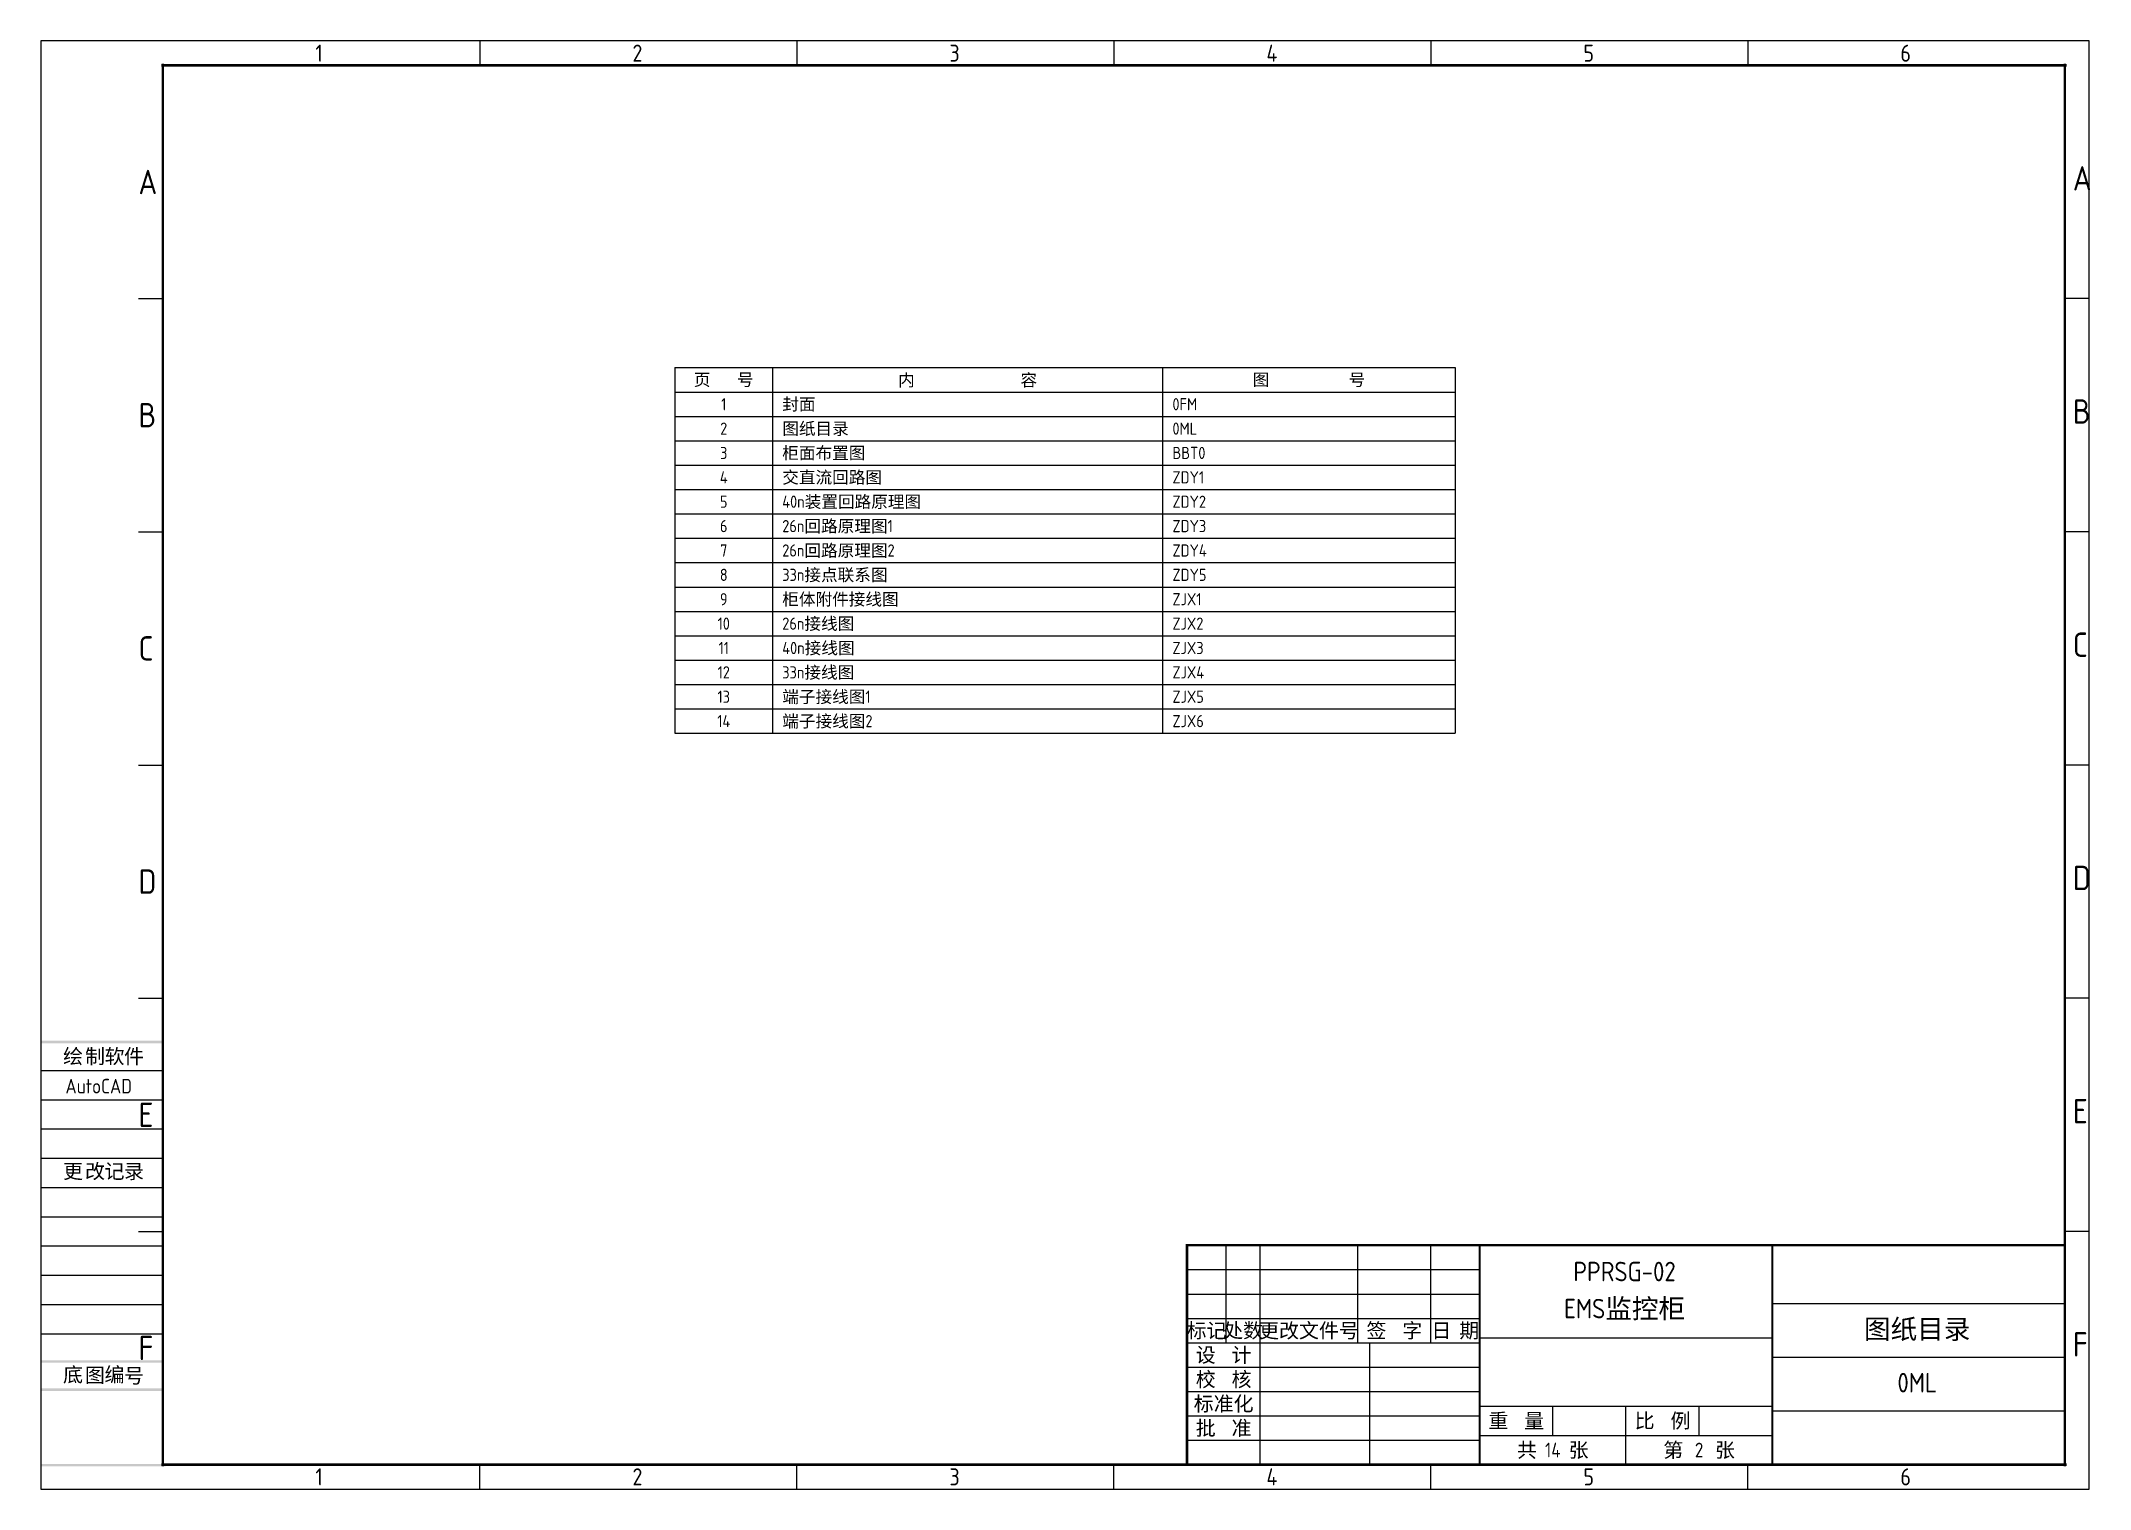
# Model space of a CAD drawing. Extents: x 0 to 4798, y 0 to 657.
# Drawn here: x 480 to 900.2, y 360 to 657 of the extents above; entities that cross this region are included whole.
import ezdxf
from ezdxf.enums import TextEntityAlignment as Align

# ---------------------------------------------------------------- set-up
doc = ezdxf.new("R2010")
doc.units = 0
doc.header["$MEASUREMENT"] = 0
doc.layers.add('FRAME', color=7, linetype='Continuous')
doc.styles.add('textstyle3', font='')
doc.styles.add('textstyle4', font='')
doc.styles.get('textstyle3').set_extended_font_data('gbenor')
doc.styles.get('textstyle4').set_extended_font_data('gbenor')

msp = doc.modelspace()

# ---------------------------------------------------------------- texts
at = {"style": 'textstyle3'}
for s, height, p in [('1', 3.5, (536.28, 652.75)), ('2', 3.5, (601.28, 652.75)), ('3', 3.5, (666.28, 652.75)), ('4', 3.5, (731.28, 652.75)), ('5', 3.5, (796.28, 652.75)), ('6', 3.5, (861.28, 652.75)), ('A', 5, (500, 625.58)), ('A', 5, (896.63, 626.33)), ('B', 5, (500, 577.75)), ('B', 5, (896.63, 578.5)), ('C', 5, (500, 529.92)), ('C', 5, (896.63, 530.67)), ('D', 5, (896.63, 482.83)), ('D', 5, (500, 482.08)), ('E', 5, (500, 434.25)), ('E', 5, (896.63, 435)), ('F', 5, (500, 386.42)), ('F', 5, (896.63, 387.17)), ('1', 3.5, (536.28, 360.75)), ('2', 3.5, (601.28, 360.75)), ('3', 3.5, (666.28, 360.75)), ('4', 3.5, (731.28, 360.75)), ('5', 3.5, (796.28, 360.75)), ('6', 3.5, (861.28, 360.75))]:
    msp.add_text(s, height=height, dxfattribs=at).set_placement(p)
for s, p in [('页    号', (620, 587.5)), ('内                容', (670, 587.5)), ('图            号', (740, 587.5)), ('1', (620, 582.5)), ('2', (620, 577.5)), ('3', (620, 572.5)), ('4', (620, 567.5)), ('5', (620, 562.5)), ('6', (620, 557.5)), ('7', (620, 552.5)), ('8', (620, 547.5)), ('9', (620, 542.5)), ('10', (620, 537.5)), ('11', (620, 532.5)), ('12', (620, 527.5)), ('13', (620, 522.5)), ('14', (620, 517.5))]:
    msp.add_text(s, height=2.5, dxfattribs=at).set_placement(p, align=Align.MIDDLE)
for s, p in [('封面', (632, 582.5)), ('0FM', (712, 582.5)), ('图纸目录', (632, 577.5)), ('0ML', (712, 577.5)), ('柜面布置图', (632, 572.5)), ('BBT0', (712, 572.5)), ('交直流回路图', (632, 567.5)), ('ZDY1', (712, 567.5)), ('40n装置回路原理图', (632, 562.5)), ('ZDY2', (712, 562.5)), ('26n回路原理图1', (632, 557.5)), ('ZDY3', (712, 557.5)), ('26n回路原理图2', (632, 552.5)), ('ZDY4', (712, 552.5)), ('33n接点联系图', (632, 547.5)), ('ZDY5', (712, 547.5)), ('柜体附件接线图', (632, 542.5)), ('ZJX1', (712, 542.5)), ('26n接线图', (632, 537.5)), ('ZJX2', (712, 537.5)), ('40n接线图', (632, 532.5)), ('ZJX3', (712, 532.5)), ('33n接线图', (632, 527.5)), ('ZJX4', (712, 527.5)), ('端子接线图1', (632, 522.5)), ('ZJX5', (712, 522.5)), ('端子接线图2', (632, 517.5)), ('ZJX6', (712, 517.5))]:
    msp.add_text(s, height=2.5, dxfattribs=at).set_placement(p, align=Align.MIDDLE_LEFT)
at = {"char_height": 3, "attachment_point": 1, "style": 'textstyle4'}
for s, insert, width in [('绘', (484.53, 450.25), 17.5), ('制 ', (489.03, 450.25), 17.5), ('软', (493.03, 450.25), 17.5), ('件', (497.03, 450.25), 17.5), ('AutoCAD', (485.02, 444.13), 0.8), ('更', (484.53, 426.68), 17.5), ('改', (489.03, 426.68), 17.5), ('记', (493.03, 426.68), 17.5), ('录', (497.03, 426.68), 17.5), ('底', (484.53, 384.96), 17.5), ('图', (489.03, 384.85), 17.5), ('编', (493.03, 384.96), 17.5), ('号', (497.03, 384.74), 17.5)]:
    msp.add_mtext(s, dxfattribs=dict(at, insert=insert, width=width))
at = {"layer": 'FRAME', "style": 'textstyle3'}
for s, height, p in [('PPRSG-02', 4, (804.71, 404.61)), ('EMS监控柜', 4, (804.71, 397.01)), ('图纸目录', 4, (864.71, 392.81)), ('标记', 3, (719, 392.5)), ('处数', 3, (726.5, 392.5)), ('更改文件号', 3, (740, 392.5)), ('签  字', 3, (757.5, 392.5)), ('日 期', 3, (770, 392.5)), ('设  计', 3, (722.5, 387.5)), ('校  核', 3, (722.5, 382.5)), ('0ML', 4, (864.71, 381.81)), ('标准化', 3, (722.5, 377.5)), ('批  准', 3, (722.5, 372.5)), ('重  量', 3, (782.5, 374)), ('比  例', 3, (812.5, 374)), ('共    张', 3, (790, 368)), ('第    张', 3, (820, 368)), ('14', 3, (790, 368)), ('2', 3, (820, 368))]:
    msp.add_text(s, height=height, dxfattribs=at).set_placement(p, align=Align.MIDDLE_CENTER)

# ---------------------------------------------------------------- linework, layer by layer
for p, q in [((900, 657), (480, 657)), ((480, 657), (480, 360)), ((570, 657), (570, 652)), ((635, 657), (635, 652)), ((700, 657), (700, 652)), ((765, 657), (765, 652)), ((830, 657), (830, 652)), ((900, 360), (900, 657)), ((500, 604.17), (505, 604.17)), ((900, 604.17), (895, 604.17)), ((610, 590), (770, 590)), ((610, 590), (610, 515)), ((630, 590), (630, 515)), ((710, 590), (710, 515)), ((770, 590), (770, 515)), ((610, 585), (770, 585)), ((610, 580), (770, 580)), ((610, 575), (770, 575)), ((610, 570), (770, 570)), ((610, 565), (770, 565)), ((610, 560), (770, 560)), ((500, 556.33), (505, 556.33)), ((610, 555), (770, 555)), ((900, 556.33), (895, 556.33)), ((610, 550), (770, 550)), ((610, 545), (770, 545)), ((610, 540), (770, 540)), ((610, 535), (770, 535)), ((610, 530), (770, 530)), ((610, 525), (770, 525)), ((610, 520), (770, 520)), ((610, 515), (770, 515)), ((500, 508.5), (505, 508.5)), ((900, 508.5), (895, 508.5)), ((500, 460.67), (505, 460.67)), ((900, 460.67), (895, 460.67)), ((480.07, 445.85), (505.02, 445.85)), ((480.07, 439.85), (505.02, 439.85)), ((480.07, 433.85), (505.02, 433.85)), ((480.07, 427.85), (505.02, 427.85)), ((480.07, 421.85), (505.02, 421.85)), ((480.07, 415.85), (505.02, 415.85)), ((500, 412.83), (505, 412.83)), ((900, 412.83), (895, 412.83)), ((480.07, 409.85), (505.02, 409.85)), ((480.07, 403.85), (505.02, 403.85)), ((480.07, 397.85), (505.02, 397.85)), ((480.07, 391.85), (505.02, 391.85)), ((570, 360), (570, 365)), ((635, 360), (635, 365)), ((700, 360), (700, 365)), ((765, 360), (765, 365)), ((830, 360), (830, 365)), ((480, 360), (900, 360))]:
    msp.add_line(p, q)
at = {"const_width": 0.5}
for points in [[(895.35, 652), (504.65, 652)], [(505, 652.35), (505, 364.65)], [(895, 364.65), (895, 652.35)], [(504.65, 365), (895.35, 365)]]:
    msp.add_lwpolyline(points, dxfattribs=at)
for points in [[(480, 451.93), (480, 451.43), (505, 451.93), (505, 451.43)], [(480, 386.39), (480, 385.89), (505, 386.39), (505, 385.89)], [(505, 380.12), (505, 380.62), (480, 380.12), (480, 380.62)], [(505.06, 364.65), (505.06, 365.15), (480.06, 364.65), (480.06, 365.15)], [(505.56, 364.65), (505.56, 365.15), (480.56, 364.65), (480.56, 365.15)]]:
    msp.add_trace(points)
at = {"layer": 'FRAME'}
for p, q in [((723, 390), (723, 410)), ((730, 365), (730, 410)), ((750, 390), (750, 410)), ((765, 390), (765, 410)), ((895, 410), (895, 365)), ((715, 405), (775, 405)), ((715, 400), (775, 400)), ((715, 395), (775, 395)), ((895, 398), (835, 398)), ((775, 391), (835, 391)), ((715, 390), (775, 390)), ((752.5, 365), (752.5, 390)), ((895, 387), (835, 387)), ((715, 385), (775, 385)), ((715, 380), (775, 380)), ((715, 375), (775, 375)), ((775, 377), (835, 377)), ((790, 371), (790, 377)), ((805, 371), (805, 377)), ((820, 371), (820, 377)), ((895, 376), (835, 376)), ((715, 370), (775, 370)), ((775, 371), (835, 371)), ((805, 365), (805, 371)), ((715, 365), (895, 365))]:
    msp.add_line(p, q, dxfattribs=at)
for points, const_width in [([(895, 410), (715, 410), (715, 365)], 0.5), ([(775, 410), (775, 365)], 0.4), ([(835, 410), (835, 365)], 0.4)]:
    msp.add_lwpolyline(points, dxfattribs=dict(at, const_width=const_width))

msp.set_redraw_order([(e.dxf.handle, doc.entitydb.next_handle()) for e in msp.query("TEXT MTEXT ATTDEF DIMENSION ARC_DIMENSION")])  # texts and dimensions are drawn at this point

doc.saveas('drawing.dxf')
